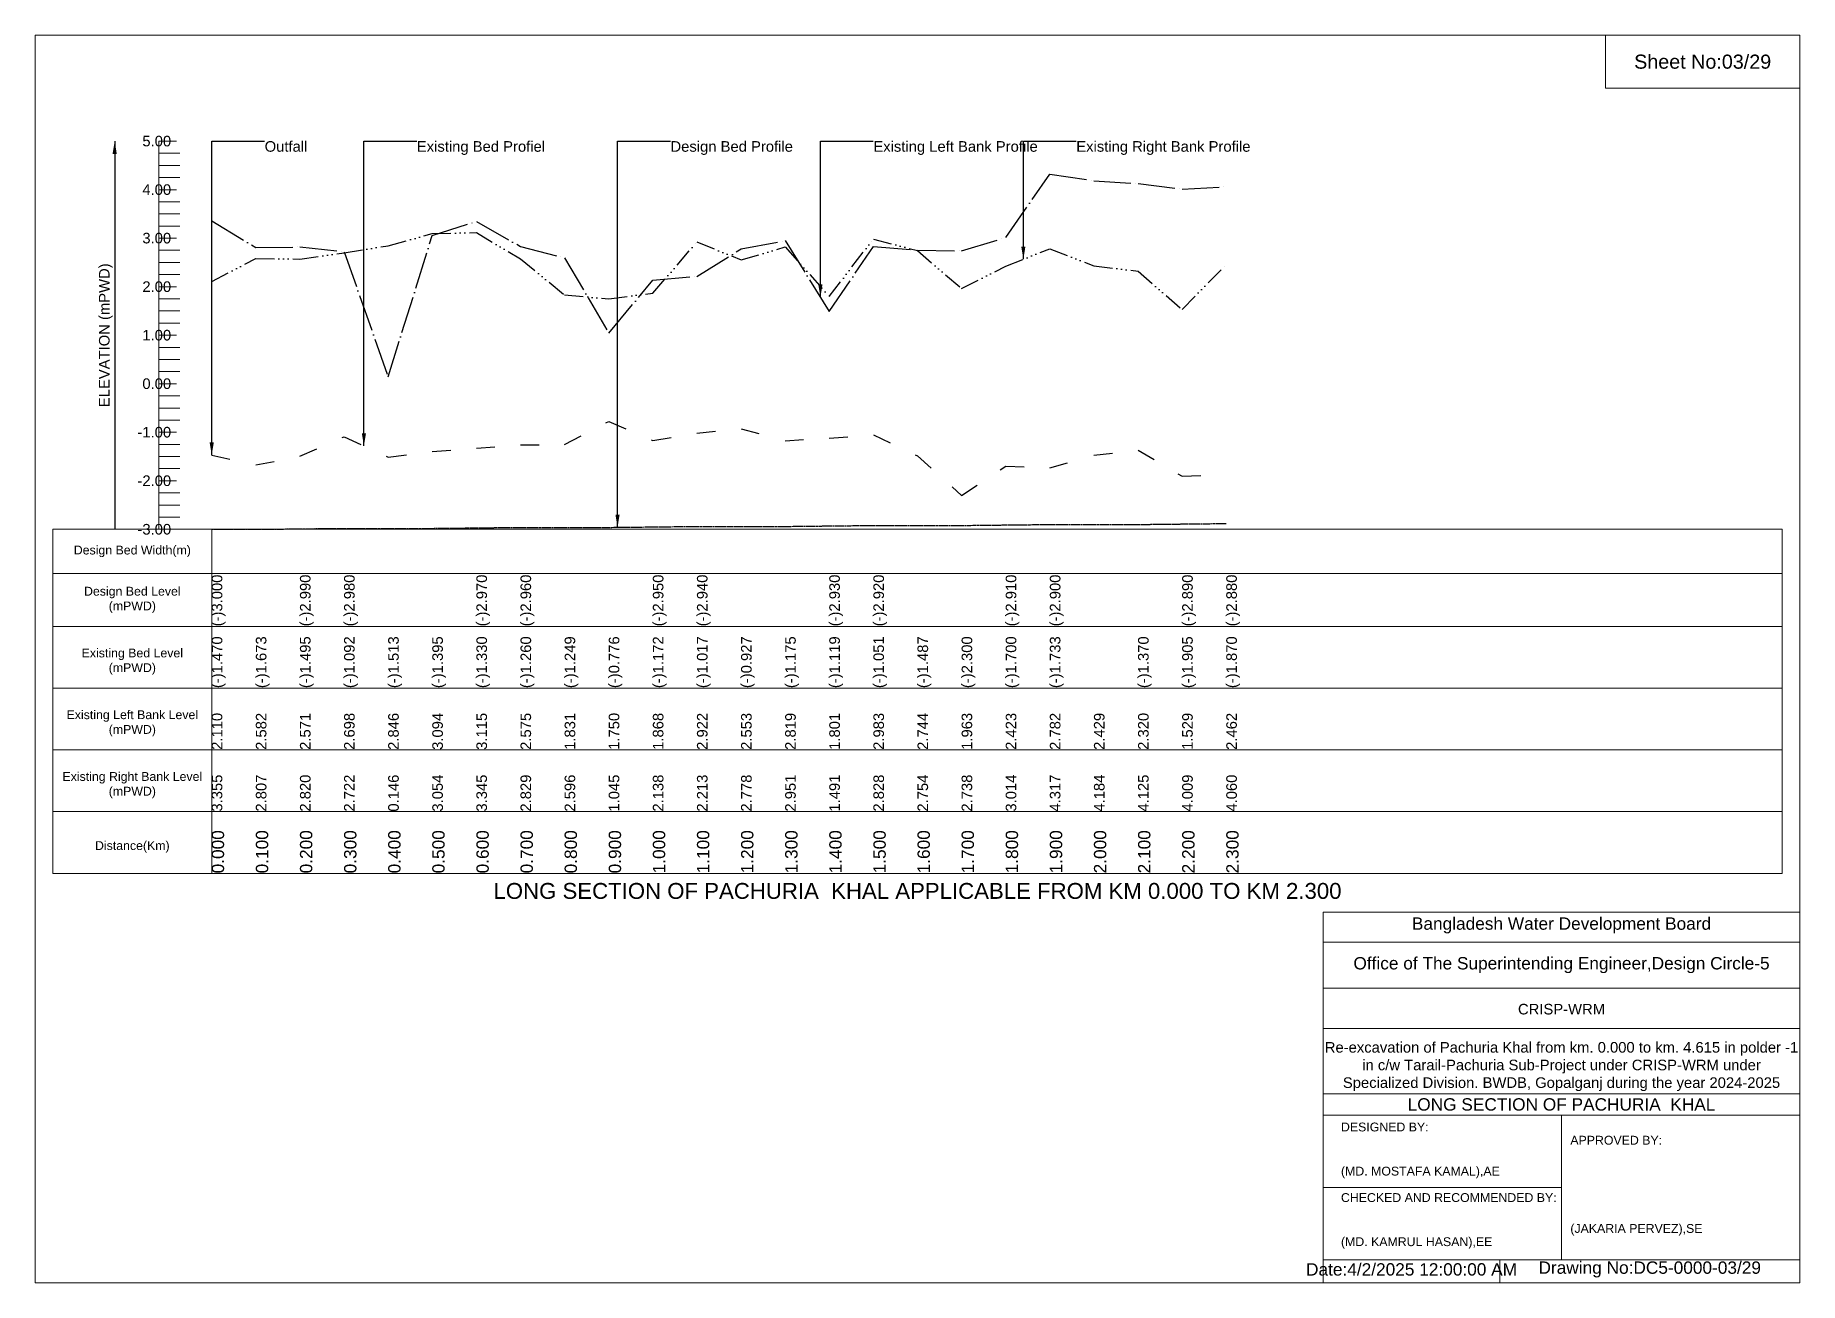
# Model space of a CAD drawing. Header units: inches. Extents: x 91000 to 388000, y -5656 to 0.
# Drawn here: x 120000 to 128000, y -5656 to 0 of the extents above; entities that cross this region are included whole.
import ezdxf

# ---------------------------------------------------------------- set-up
doc = ezdxf.new("R2010")
doc.units = ezdxf.units.IN
doc.header["$LTSCALE"] = 7
doc.header["$MEASUREMENT"] = 0
for name, pattern in [('ACAD_ISO03W100', [30, 12, -18]), ('ACAD_ISO04W100', [30, 24, -3, 0, -3]), ('ACAD_ISO14W100', [24, 12, -3, 0, -3, 0, -3, 0, -3]), ('CENTER', [2, 1.25, -0.25, 0.25, -0.25])]:
    doc.linetypes.add(name, pattern=pattern)
for name, color, linetype, lineweight in [('Design Bed Level Long Section', 7, 'CENTER', 25), ('Existing Bed Level for Long Section', 7, 'ACAD_ISO03W100', 25), ('Existing Left Bank of Long section', 7, 'ACAD_ISO04W100', 25), ('Existing Right Bank of Long Section', 7, 'ACAD_ISO14W100', 25), ('Long Section Border', 7, 'Continuous', 9), ('Long Section Labels', 7, 'Continuous', 9), ('Vscale for Long Section', 7, 'Continuous', 9)]:
    doc.layers.add(name, color=color, linetype=linetype, lineweight=lineweight)
doc.styles.get("Standard").update_dxf_attribs({"font": 'arial.ttf'})
doc.dimstyles.get("Standard").update_dxf_attribs({"dimtxt": 0.18, "dimasz": 0.18, "dimexe": 0.18, "dimexo": 0.0625, "dimgap": 0.09, "dimtad": 0, "dimtih": 1, "dimtoh": 1, "dimdec": 4, "dimzin": 0, "dimdsep": 46, "dimtxsty": 'Standard', "dimcen": 0.09, "dimadec": 0, "dimazin": 0, "dimtfac": 1, "dimtdec": 4, "dimtofl": 0, "dimtmove": 0, "dimatfit": 3, "dimfxl": 1, "dimtolj": 1, "dimtzin": 0, "dimarcsym": 0})

msp = doc.modelspace()

# ---------------------------------------------------------------- texts
at = {"layer": 'Long Section Border', "attachment_point": 5}
for s, insert, char_height in [('Design Bed Width(m)', (120440, -2340), 40), ('Design Bed Level^J(mPWD)', (120440, -2560), 40), ('Existing Bed Level^J(mPWD)', (120440, -2840), 40), ('Existing Left Bank Level^J(mPWD)', (120440, -3120), 40), ('Existing Right Bank Level^J(mPWD)', (120440, -3400), 40), ('Distance(Km)', (120440, -3680), 40), ('LONG SECTION OF PACHURIA  KHAL APPLICABLE FROM KM 0.000 TO KM 2.300', (124000, -3880), 72)]:
    msp.add_mtext(s, dxfattribs=dict(at, insert=insert, char_height=char_height))
at = {"layer": 'Long Section Labels'}
for s, insert, char_height, attachment_point in [('Sheet No:03/29', (127560, -120), 64, 5), ('Outfall', (121040, -480), 48, 1), ('Existing Bed Profiel', (121730, -480), 48, 1), ('Design Bed Profile', (122880, -480), 48, 1), ('Existing Left Bank Profile', (123799.8, -480), 48, 1), ('Existing Right Bank Profile', (124719.9, -480), 48, 1), ('Bangladesh Water Development Board', (126920, -4036), 56, 5), ('Office of The Superintending Engineer,Design Circle-5', (126920, -4216), 56, 5)]:
    msp.add_mtext(s, dxfattribs=dict(at, insert=insert, char_height=char_height, attachment_point=attachment_point))
for s, insert, char_height, width, attachment_point in [('CRISP-WRM', (126920, -4416), 48, 2240, 5), ('Re-excavation of Pachuria Khal from km. 0.000 to km. 4.615 in polder -1  in c/w Tarail-Pachuria Sub-Project under CRISP-WRM under Specialized Division. BWDB, Gopalganj during the year 2024-2025', (126920, -4676), 48, 2160, 5), ('LONG SECTION OF PACHURIA  KHAL', (126920, -4848), 56, 2240, 5), ('DESIGNED BY:^J^J^J(MD. MOSTAFA KAMAL),AE', (125920, -5056), 40, 1120, 4), ('APPROVED BY:^J^J^J^J^J^J(JAKARIA PERVEZ),SE', (126960, -5216), 40, 1120, 4), ('CHECKED AND RECOMMENDED BY:^J^J^J(MD. KAMRUL HASAN),EE', (125920, -5376), 40, 1120, 4), ('Date:4/2/2025 12:00:00 AM', (126240, -5596), 56, 1120, 5), ('Drawing No:DC5-0000-03/29', (127320, -5596), 56, 1760, 5)]:
    msp.add_mtext(s, dxfattribs=dict(at, insert=insert, char_height=char_height, width=width, attachment_point=attachment_point))
at = {"layer": 'Vscale for Long Section', "char_height": 48, "attachment_point": 6}
for s, insert in [('5.00', (120616, -480)), ('4.00', (120616, -700)), ('3.00', (120616, -920)), ('2.00', (120616, -1140)), ('1.00', (120616, -1360)), ('0.00', (120616, -1580)), ('-1.00', (120616, -1800)), ('-2.00', (120616, -2020)), ('-3.00', (120616, -2240))]:
    msp.add_mtext(s, dxfattribs=dict(at, insert=insert))
at = {"layer": 'Vscale for Long Section', "rotation": 90}
for s, insert, char_height, attachment_point in [('ELEVATION (mPWD)', (120320, -1360), 48, 5), ('(-)3.000', (120800, -2680), 48, 1), ('(-)3.000', (120800, -2680), 48, 1), ('(-)2.990', (121200, -2680), 48, 1), ('(-)2.980', (121400, -2680), 48, 1), ('(-)2.980', (121400, -2680), 48, 1), ('(-)2.980', (121400, -2680), 48, 1), ('(-)2.970', (122000, -2680), 48, 1), ('(-)2.960', (122200, -2680), 48, 1), ('(-)2.960', (122200, -2680), 48, 1), ('(-)2.960', (122200, -2680), 48, 1), ('(-)2.950', (122800, -2680), 48, 1), ('(-)2.940', (123000, -2680), 48, 1), ('(-)2.940', (123000, -2680), 48, 1), ('(-)2.940', (123000, -2680), 48, 1), ('(-)2.930', (123600, -2680), 48, 1), ('(-)2.920', (123800, -2680), 48, 1), ('(-)2.920', (123800, -2680), 48, 1), ('(-)2.920', (123800, -2680), 48, 1), ('(-)2.910', (124400, -2680), 48, 1), ('(-)2.900', (124600, -2680), 48, 1), ('(-)2.900', (124600, -2680), 48, 1), ('(-)2.900', (124600, -2680), 48, 1), ('(-)2.890', (125200, -2680), 48, 1), ('(-)2.880', (125400, -2680), 48, 1), ('(-)1.470', (120800, -2960), 48, 1), ('(-)1.470', (120800, -2960), 48, 1), ('(-)1.673', (121000, -2960), 48, 1), ('(-)1.495', (121200, -2960), 48, 1), ('(-)1.092', (121400, -2960), 48, 1), ('(-)1.513', (121600, -2960), 48, 1), ('(-)1.395', (121800, -2960), 48, 1), ('(-)1.330', (122000, -2960), 48, 1), ('(-)1.260', (122200, -2960), 48, 1), ('(-)1.249', (122400, -2960), 48, 1), ('(-)0.776', (122600, -2960), 48, 1), ('(-)1.172', (122800, -2960), 48, 1), ('(-)1.017', (123000, -2960), 48, 1), ('(-)0.927', (123200, -2960), 48, 1), ('(-)1.175', (123400, -2960), 48, 1), ('(-)1.119', (123600, -2960), 48, 1), ('(-)1.051', (123800, -2960), 48, 1), ('(-)1.487', (124000, -2960), 48, 1), ('(-)2.300', (124200, -2960), 48, 1), ('(-)1.700', (124400, -2960), 48, 1), ('(-)1.733', (124600, -2960), 48, 1), ('(-)1.370', (125000, -2960), 48, 1), ('(-)1.905', (125200, -2960), 48, 1), ('(-)1.870', (125400, -2960), 48, 1), ('2.110', (120800, -3240), 48, 1), ('2.582', (121000, -3240), 48, 1), ('2.571', (121200, -3240), 48, 1), ('2.698', (121400, -3240), 48, 1), ('2.846', (121600, -3240), 48, 1), ('3.094', (121800, -3240), 48, 1), ('3.115', (122000, -3240), 48, 1), ('2.575', (122200, -3240), 48, 1), ('1.831', (122400, -3240), 48, 1), ('1.750', (122600, -3240), 48, 1), ('1.868', (122800, -3240), 48, 1), ('2.922', (123000, -3240), 48, 1), ('2.553', (123200, -3240), 48, 1), ('2.819', (123400, -3240), 48, 1), ('1.801', (123600, -3240), 48, 1), ('2.983', (123800, -3240), 48, 1), ('2.744', (124000, -3240), 48, 1), ('1.963', (124200, -3240), 48, 1), ('2.423', (124400, -3240), 48, 1), ('2.782', (124600, -3240), 48, 1), ('2.429', (124800, -3240), 48, 1), ('2.320', (125000, -3240), 48, 1), ('1.529', (125200, -3240), 48, 1), ('2.462', (125400, -3240), 48, 1), ('3.355', (120800, -3520), 48, 1), ('2.807', (121000, -3520), 48, 1), ('2.820', (121200, -3520), 48, 1), ('2.722', (121400, -3520), 48, 1), ('0.146', (121600, -3520), 48, 1), ('3.054', (121800, -3520), 48, 1), ('3.345', (122000, -3520), 48, 1), ('2.829', (122200, -3520), 48, 1), ('2.596', (122400, -3520), 48, 1), ('1.045', (122600, -3520), 48, 1), ('2.138', (122800, -3520), 48, 1), ('2.213', (123000, -3520), 48, 1), ('2.778', (123200, -3520), 48, 1), ('2.951', (123400, -3520), 48, 1), ('1.491', (123600, -3520), 48, 1), ('2.828', (123800, -3520), 48, 1), ('2.754', (124000, -3520), 48, 1), ('2.738', (124200, -3520), 48, 1), ('3.014', (124400, -3520), 48, 1), ('4.317', (124600, -3520), 48, 1), ('4.184', (124800, -3520), 48, 1), ('4.125', (125000, -3520), 48, 1), ('4.009', (125200, -3520), 48, 1), ('4.060', (125400, -3520), 48, 1), ('0.000', (120800, -3800), 56, 1), ('0.100', (121000, -3800), 56, 1), ('0.200', (121200, -3800), 56, 1), ('0.300', (121400, -3800), 56, 1), ('0.400', (121600, -3800), 56, 1), ('0.500', (121800, -3800), 56, 1), ('0.600', (122000, -3800), 56, 1), ('0.700', (122200, -3800), 56, 1), ('0.800', (122400, -3800), 56, 1), ('0.900', (122600, -3800), 56, 1), ('1.000', (122800, -3800), 56, 1), ('1.100', (123000, -3800), 56, 1), ('1.200', (123200, -3800), 56, 1), ('1.300', (123400, -3800), 56, 1), ('1.400', (123600, -3800), 56, 1), ('1.500', (123800, -3800), 56, 1), ('1.600', (124000, -3800), 56, 1), ('1.700', (124200, -3800), 56, 1), ('1.800', (124400, -3800), 56, 1), ('1.900', (124600, -3800), 56, 1), ('2.000', (124800, -3800), 56, 1), ('2.100', (125000, -3800), 56, 1), ('2.200', (125200, -3800), 56, 1), ('2.300', (125400, -3800), 56, 1)]:
    msp.add_mtext(s, dxfattribs=dict(at, insert=insert, char_height=char_height, attachment_point=attachment_point))

# ---------------------------------------------------------------- linework, layer by layer
at = {"layer": 'Design Bed Level Long Section'}
msp.add_lwpolyline([(120800, -2240), (121000, -2240), (121200, -2237.8), (121400, -2235.6), (121600, -2235.6), (121800, -2235.6), (122000, -2233.4), (122200, -2231.2), (122400, -2231.2), (122600, -2231.2), (122800, -2229), (123000, -2226.8), (123200, -2226.8), (123400, -2226.8), (123600, -2224.6), (123800, -2222.4), (124000, -2222.4), (124200, -2222.4), (124400, -2220.2), (124600, -2218), (124800, -2218), (125000, -2218), (125200, -2215.8), (125400, -2213.6)], dxfattribs=at)
at = {"layer": 'Existing Bed Level for Long Section'}
msp.add_lwpolyline([(120800, -1903.4), (121000, -1948.1), (121200, -1908.9), (121400, -1820.2), (121600, -1912.9), (121800, -1886.9), (122000, -1872.6), (122200, -1857.2), (122400, -1854.8), (122600, -1750.7), (122800, -1837.8), (123000, -1803.7), (123200, -1783.9), (123400, -1838.5), (123600, -1826.2), (123800, -1811.2), (124000, -1907.1), (124200, -2086), (124400, -1954), (124600, -1961.3), (124800, -1903.4), (125000, -1881.4), (125200, -1999.1), (125400, -1991.4)], dxfattribs=at)
at = {"layer": 'Existing Left Bank of Long section'}
msp.add_lwpolyline([(120800, -841.9), (121000, -962.5), (121200, -959.6), (121400, -981.2), (121600, -1547.9), (121800, -908.1), (122000, -844.1), (122200, -957.6), (122400, -1008.9), (122600, -1350.1), (122800, -1109.6), (123000, -1093.1), (123200, -968.8), (123400, -930.8), (123600, -1252), (123800, -957.8), (124000, -974.1), (124200, -977.6), (124400, -916.9), (124600, -630.3), (124800, -659.5), (125000, -672.5), (125200, -698), (125400, -686.8)], dxfattribs=at)
at = {"layer": 'Existing Right Bank of Long Section'}
msp.add_lwpolyline([(120800, -1115.8), (121000, -1012), (121200, -1014.4), (121400, -986.4), (121600, -953.9), (121800, -899.3), (122000, -894.7), (122200, -1013.5), (122400, -1177.2), (122600, -1195), (122800, -1169), (123000, -937.2), (123200, -1018.3), (123400, -959.8), (123600, -1183.8), (123800, -923.7), (124000, -976.3), (124200, -1148.1), (124400, -1046.9), (124600, -968), (124800, -1045.6), (125000, -1069.6), (125200, -1243.6), (125400, -1038.4)], dxfattribs=at)
at = {"layer": 'Long Section Border'}
msp.add_lwpolyline([(120080, -2240), (127920, -2240), (127920, -3800), (120080, -3800)], close=True, dxfattribs=at)
for points in [[(120800, -2240), (120800, -3800)], [(120080, -2440), (127920, -2440)], [(120080, -2680), (127920, -2680)], [(120080, -2960), (127920, -2960)], [(120080, -3240), (127920, -3240)], [(120080, -3520), (127920, -3520)]]:
    msp.add_lwpolyline(points, dxfattribs=at)
at = {"layer": 'Long Section Labels'}
for points in [[(120000, 0), (128000, 0), (128000, -5656), (120000, -5656)], [(127120, 0), (128000, 0), (128000, -240), (127120, -240)]]:
    msp.add_lwpolyline(points, close=True, dxfattribs=at)
for points in [[(125840, -5656), (125840, -3976), (128000, -3976)], [(125840, -4112), (128000, -4112)], [(125840, -4320), (128000, -4320)], [(125840, -4504), (128000, -4504)], [(125840, -4800), (128000, -4800)], [(125840, -4896), (128000, -4896)], [(126920, -4896), (126920, -5552)], [(125840, -5224), (126920, -5224)], [(125840, -5552), (128000, -5552)], [(126640, -5552), (126640, -5656)]]:
    msp.add_lwpolyline(points, dxfattribs=at)
at = {"layer": 'Vscale for Long Section'}
for points in [[(120560, -2240), (120560, -2020), (120560, -1800), (120560, -1580), (120560, -1360), (120560, -1140), (120560, -920), (120560, -700), (120560, -480)], [(120560, -480), (120640, -480)], [(120560, -535), (120656, -535)], [(120560, -590), (120656, -590)], [(120560, -645), (120656, -645)], [(120560, -700), (120640, -700)], [(120560, -755), (120656, -755)], [(120560, -810), (120656, -810)], [(120560, -865), (120656, -865)], [(120560, -920), (120640, -920)], [(120560, -975), (120656, -975)], [(120560, -1030), (120656, -1030)], [(120560, -1085), (120656, -1085)], [(120560, -1140), (120640, -1140)], [(120560, -1195), (120656, -1195)], [(120560, -1250), (120656, -1250)], [(120560, -1305), (120656, -1305)], [(120560, -1360), (120640, -1360)], [(120560, -1415), (120656, -1415)], [(120560, -1470), (120656, -1470)], [(120560, -1525), (120656, -1525)], [(120560, -1580), (120640, -1580)], [(120560, -1635), (120656, -1635)], [(120560, -1690), (120656, -1690)], [(120560, -1745), (120656, -1745)], [(120560, -1800), (120640, -1800)], [(120560, -1855), (120656, -1855)], [(120560, -1910), (120656, -1910)], [(120560, -1965), (120656, -1965)], [(120560, -2020), (120640, -2020)], [(120560, -2075), (120656, -2075)], [(120560, -2130), (120656, -2130)], [(120560, -2185), (120656, -2185)], [(120560, -2240), (120640, -2240)]]:
    msp.add_lwpolyline(points, dxfattribs=at)

msp.set_redraw_order([(e.dxf.handle, doc.entitydb.next_handle()) for e in msp.query("TEXT MTEXT ATTDEF DIMENSION ARC_DIMENSION")])  # texts and dimensions are drawn at this point

# ---------------------------------------------------------------- leaders
at = {"layer": 'Long Section Labels', "annotation_type": 0, "has_hookline": 1, "hookline_direction": 0}
for points, text_width in [([(120800, -1903.4), (120800, -480), (121039.9, -480)], 185.8), ([(121490, -1861.9), (121490, -480), (121729.9, -480)], 571.4), ([(122640, -2230.8), (122640, -480), (122879.9, -480)], 547.4), ([(123559.8, -1187.4), (123559.8, -480), (123799.7, -480)], 737.4), ([(124479.9, -1015.4), (124479.9, -480), (124719.9, -480)], 782)]:
    msp.add_leader(points, dimstyle='Standard', override={"dimasz": 57.6}, dxfattribs=dict(at, text_width=text_width))
at = {"layer": 'Vscale for Long Section'}
msp.add_leader([(120360, -480), (120360, -2240)], dimstyle='Standard', override={"dimasz": 57.6}, dxfattribs=at)

doc.saveas('drawing.dxf')
